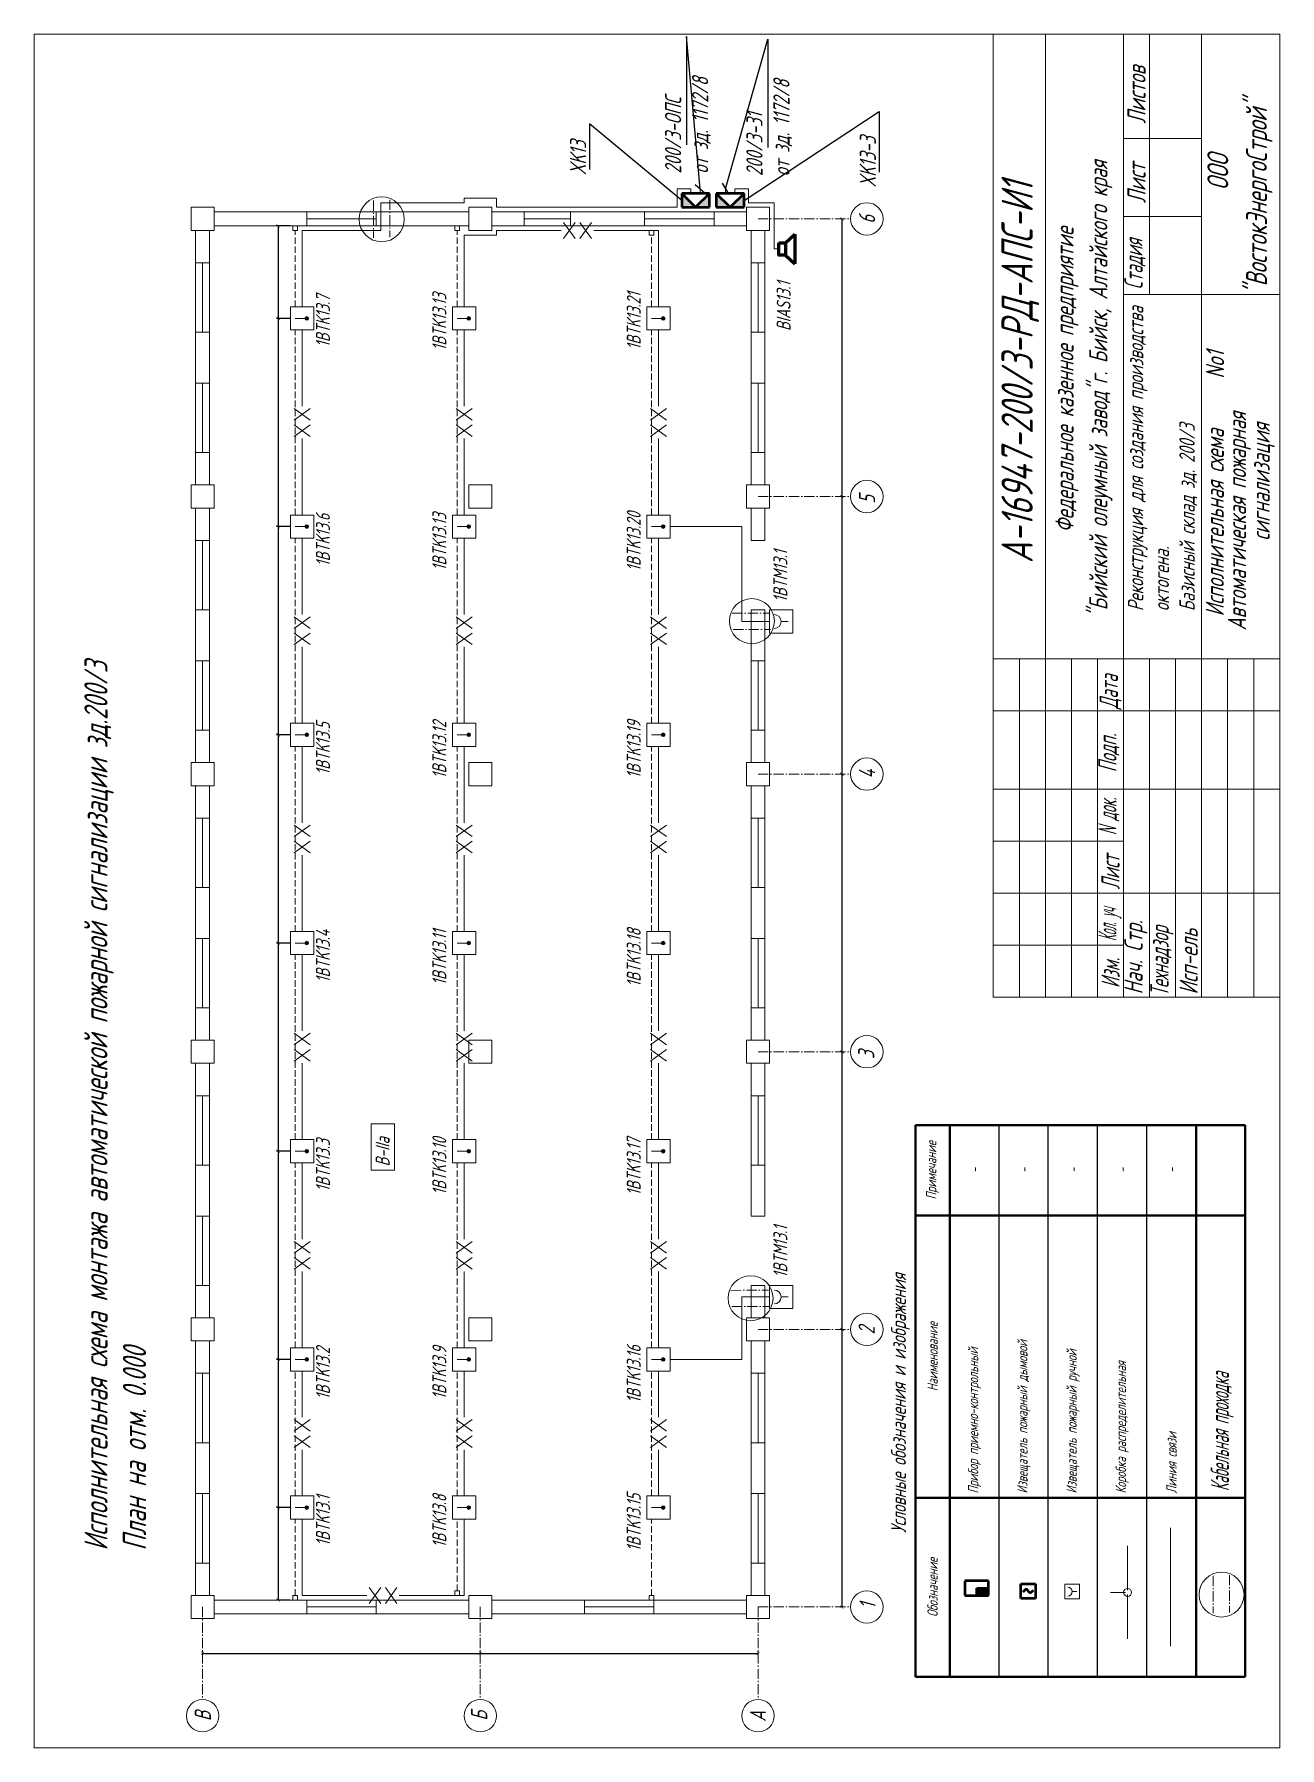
# Model space of a CAD drawing. Header units: millimetres. Extents: x 10081 to 14674, y 790 to 10644.
# Drawn here: x 10081 to 11050, y 8747 to 10080 of the extents above; entities that cross this region are included whole.
import ezdxf
from ezdxf import colors
from ezdxf.entities.mleader import LeaderData, LeaderLine
from ezdxf.math import Vec2, Vec3

# ---------------------------------------------------------------- set-up
doc = ezdxf.new("R2010")
doc.units = ezdxf.units.MM
for name, pattern in [('GOST2.303 6', [12, 8, -1.5, 1, -1.5]), ('gost5', [7, 5, -2, 0]), ('gost6', [12, 8, -1.5, 1, -1.5])]:
    doc.linetypes.add(name, pattern=pattern)
doc.layers.get('Defpoints').update_dxf_attribs({"color": 33})
for name, color, linetype, lineweight in [('датчик', 10, 'Continuous', 50), ('Датчики (Вновь)', 2, 'Continuous', 50), ('ИИ_ОФОРМЛЕНИЕ_025', 7, 'Continuous', 25), ('Линия выноска', 137, 'Continuous', 20), ('Линия связи (Вновь)', 3, 'Continuous', 60), ('Осевая', 4, 'gost6', 25), ('ППК и др. приБоры', 171, 'Continuous', 50), ('Размерная', 4, 'Continuous', 25), ('Рамка толстая', 7, 'Continuous', 60), ('Рамка тонкая', 5, 'Continuous', 25), ('Связь', 84, 'Continuous', 50), ('Строительный', 251, 'Continuous', 13), ('ТаБлица', 253, 'Continuous', 25), ('текст', 7, 'Continuous', 25), ('Щиты пульты (Вновь)', 5, 'Continuous', 50), ('Элемент эл. схем', 7, 'Continuous', 35)]:
    doc.layers.add(name, color=color, linetype=linetype, lineweight=lineweight)
doc.layers.add('Текст.', color=51, linetype='Continuous')
doc.styles.add('Simplex', font='simplex.shx', dxfattribs={"width": 0.7, "oblique": 15})
doc.styles.get("Standard").update_dxf_attribs({"font": 'arial.ttf'})
doc.dimstyles.new('ISO-25', dxfattribs={"dimtxt": 2.5, "dimasz": 2.5, "dimexe": 1.25, "dimexo": 0.625, "dimtad": 1, "dimtxsty": 'Standard', "dimcen": 2.5, "dimadec": 0, "dimazin": 0, "dimtfac": 1, "dimtmove": 0, "dimatfit": 3, "dimfxl": 1, "dimarcsym": 0})

msp = doc.modelspace()

# ---------------------------------------------------------------- texts
at = {"color": 18, "lineweight": 20, "true_color": 0x000000, "style": 'Simplex', "oblique": 15}
for s, height, width, p in [('Листов', 14.175, 0.7, (10945.43398, 10010.17351)), ('"ВостокЭнергоСтрой"', 16.2, 0.7, (11039.78934, 9876.88789)), ('ООО', 16.2, 0.7, (11009.70362, 9958.54163)), ('"Бийский олеумный завод"г. Бийск, Алтайского края', 14.175, 0.7, (10915.73398, 9625.66149)), ('Лист', 14.175, 0.7, (10945.43398, 9948.32577)), ('А-16947-200/3-РД-АПС-И1', 24.3, 0.7, (10857.63577, 9668.28644)), ('Федеральное казенное предприятие', 14.175, 0.7, (10889.40898, 9692.13255)), ('Стадия', 14.175, 0.6, (10943.07148, 9881.2338)), ('No1', 14.175, 0.7, (11006.57205, 9811.85665)), ('Автоматическая пожарная', 14.175, 0.7, (11023.58976, 9615.94011)), ('Исполнительная схема ', 14.175, 0.7, (11006.28578, 9626.85319)), ('сигнализация', 14.175, 0.7, (11041.99307, 9685.8439)), ('Дата', 14.175, 0.6, (10923.83398, 9554.80769)), ('Подп.', 14.175, 0.6, (10922.82148, 9505.60409)), ('док.', 14.175, 0.5, (10922.82148, 9467.87799)), ('N', 14.175, 0.5, (10922.82148, 9456.60393)), ('Лист', 14.175, 0.6, (10925.18398, 9414.40639)), ('Кол. уч', 14.175, 0.4, (10922.82148, 9374.08596)), ('Нач. Стр.', 14.175, 0.7, (10943.07148, 9332.69202)), ('Технадзор', 14.175, 0.6, (10963.32148, 9331.34202)), ('Исп-ель', 14.175, 0.7, (10985.93398, 9332.69202)), ('Изм.', 14.175, 0.6, (10925.18398, 9337.73159)), ('Кабельная проходка', 14.175, 0.5, (11010.21791, 8946.26516))]:
    msp.add_text(s, height=height, rotation=90, dxfattribs=dict(at, width=width)).set_placement(p)
at = {"layer": 'ИИ_ОФОРМЛЕНИЕ_025', "lineweight": 20, "insert": (10931.64458, 9630.97379), "char_height": 12, "attachment_point": 1, "rotation": 90}
msp.add_mtext_dynamic_manual_height_columns('{\\Fsimplex|c204;\\Q15;\\W0.7;\\C256;\\c0;Реконструкция для создания производства октогена. \\PБазисный склад зд. 200/3}', width=276.2589272, gutter_width=12.5, heights=[0], dxfattribs=at)
at = {"layer": 'ТаБлица', "color": 2, "lineweight": 20, "insert": (10754.83449, 9014.67983), "char_height": 11.5, "width": 425.2362496, "attachment_point": 5, "rotation": 90, "style": 'Simplex'}
msp.add_mtext('{\\C256;\\c0;Условные обозначения и изображения}', dxfattribs=at)
at = {"layer": 'текст', "lineweight": 20, "style": 'Simplex', "oblique": 15, "width": 0.7}
msp.add_text('BIAS13.1', height=10.8, rotation=90, dxfattribs=at).set_placement((10669.33722, 9848.94518))
at = {"layer": 'текст', "lineweight": 20, "attachment_point": 1, "rotation": 90, "style": 'Simplex'}
for s, width, insert, char_height in [('\\pi-0.46787;6', 6.0958109, (10722.48377, 9932.8688), 12.6), ('\\pi-22.527;1BTK13.7', 5, (10300.19929, 9858.84245), 10.8), ('\\pi-25.227;1BTK13.13', 5, (10390.73119, 9858.84245), 10.8), ('\\pi-24.507;1BTK13.21', 5, (10541.93119, 9858.84245), 10.8), ('\\pi-0.83864;5', 6.0958109, (10722.48377, 9715.3384), 12.6), ('\\pi-21.96;1BTK13.6', 5, (10300.19934, 9687.74996), 10.8), ('\\pi-25.227;1BTK13.13', 5, (10390.73125, 9687.74996), 10.8), ('\\pi-25.671;1BTK13.20', 5, (10541.93125, 9687.74996), 10.8), ('1BTM13.1', 5, (10655.92318, 9637.97157), 10.8), ('\\pi-22.167;1BTK13.5', 5, (10300.19929, 9525.75001), 10.8), ('\\pi-24.951;1BTK13.12', 5, (10390.73119, 9525.75001), 10.8), ('\\pi-24.84;1BTK13.19', 5, (10541.93119, 9525.75001), 10.8), ('\\pi-0.17748;4', 6.0958109, (10722.48377, 9500.93264), 12.6), ('\\pi-25.02;1BTK13.18', 5, (10541.93125, 9363.74996), 10.8), ('\\pi-21.807;1BTK13.4', 5, (10300.19934, 9363.74996), 10.8), ('\\pi-23.787;1BTK13.11', 5, (10390.73125, 9363.74996), 10.8), ('\\pi-1.0486;3', 6.0958109, (10721.81579, 9283.59534), 12.6), ('\\pi-22.347;1BTK13.3', 5, (10300.19929, 9201.75001), 10.8), ('\\pi-9.4646;B-IIa', 10, (10346.57154, 9208.41475), 10.8), ('\\pi-24.951;1BTK13.10', 5, (10390.73119, 9201.75001), 10.8), ('\\pi-25.407;1BTK13.17', 5, (10541.93119, 9201.75001), 10.8), ('1BTM13.1', 5, (10655.92318, 9112.37157), 10.8), ('\\pi-1.0486;2', 6.0958109, (10722.11551, 9069.24156), 12.6), ('\\pi-22.071;1BTK13.2', 5, (10300.19934, 9039.74996), 10.8), ('\\pi-21.96;1BTK13.9', 5, (10390.73125, 9039.74996), 10.8), ('\\pi-24.84;1BTK13.16', 5, (10541.93125, 9039.74996), 10.8), ('\\pi-25.047;1BTK13.15', 5, (10541.93119, 8924.54992), 10.8), ('\\pi-20.907;1BTK13.1', 5, (10300.19929, 8924.54992), 10.8), ('\\pi-22.14;1BTK13.8', 5, (10390.73119, 8924.54992), 10.8), ('\\pi1.3598;1', 6.0958109, (10722.85356, 8853.27535), 12.6), ('\\pi-1.2586;В', 6.0958109, (10205.85997, 8768.64848), 12.6), ('\\pi-0.95017;Б', 6.0958109, (10420.81939, 8768.64848), 12.6), ('А', 6.0958109, (10637.55533, 8766.8701), 12.6)]:
    msp.add_mtext_dynamic_manual_height_columns(s, width=width, gutter_width=12.5, heights=[0], dxfattribs=dict(at, insert=insert, char_height=char_height))
at = {"layer": 'текст', "lineweight": 20, "ltscale": 100, "insert": (10120.05407, 8900.0381), "char_height": 18, "width": 885.888, "attachment_point": 1, "rotation": 90, "style": 'Simplex'}
msp.add_mtext('{\\C256;\\c0;Исполнительная схема монтажа автоматической пожарной сигнализации зд.200/3\\PПлан на отм. 0.000}', dxfattribs=at)

# ---------------------------------------------------------------- blocks, each defined once
blk = doc.blocks.new('_ArchTick')
at = {"color": 0, "linetype": 'ByBlock', "const_width": 0.15}
blk.add_lwpolyline([(-0.5, -0.5), (0.5, 0.5)], dxfattribs=at)
blk = doc.blocks.new('*D126')
at = {"layer": 'Defpoints', "color": 0, "lineweight": 40, "transparency": 16777216}
for p in [(10709.3, 9072.1), (10709.3, 9072.1), (10709.3, 8856.1)]:
    blk.add_point(p, dxfattribs=at)
at = {"layer": 'Размерная', "color": 0, "lineweight": -2, "transparency": 16777216}
for p, q in [((10708.7, 9072.1), (10708.1, 9072.1)), ((10709.3, 8856.1), (10709.3, 9072.1)), ((10708.7, 8856.1), (10708.1, 8856.1))]:
    blk.add_line(p, q, dxfattribs=at)
at = {"layer": 'Размерная', "color": 0, "lineweight": -2, "transparency": 16777216, "xscale": 2.5, "yscale": 2.5, "zscale": 2.5}
for p, rotation in [((10709.3, 9072.1), 90), ((10709.3, 8856.1), 270)]:
    blk.add_blockref('_ArchTick', p, dxfattribs=dict(at, rotation=rotation))
blk = doc.blocks.new('*D127')
at = {"layer": 'Defpoints', "color": 0, "lineweight": 40, "transparency": 16777216}
for p in [(10709.3, 9288.1), (10709.3, 9288.1), (10709.3, 9072.1)]:
    blk.add_point(p, dxfattribs=at)
at = {"layer": 'Размерная', "color": 0, "lineweight": -2, "transparency": 16777216}
for p, q in [((10709.3, 9072.1), (10709.3, 9288.1)), ((10710, 9288.1), (10710.6, 9288.1)), ((10710, 9072.1), (10710.6, 9072.1))]:
    blk.add_line(p, q, dxfattribs=at)
at = {"layer": 'Размерная', "color": 0, "lineweight": -2, "transparency": 16777216, "xscale": 2.5, "yscale": 2.5, "zscale": 2.5}
for p, rotation in [((10709.3, 9288.1), 90), ((10709.3, 9072.1), 270)]:
    blk.add_blockref('_ArchTick', p, dxfattribs=dict(at, rotation=rotation))
blk = doc.blocks.new('*D128')
at = {"layer": 'Defpoints', "color": 0, "lineweight": 40, "transparency": 16777216}
for p in [(10709.3, 9504.1), (10709.3, 9504.1), (10709.3, 9288.1)]:
    blk.add_point(p, dxfattribs=at)
at = {"layer": 'Размерная', "color": 0, "lineweight": -2, "transparency": 16777216}
for p, q in [((10708.7, 9504.1), (10708.1, 9504.1)), ((10709.3, 9288.1), (10709.3, 9504.1)), ((10708.7, 9288.1), (10708.1, 9288.1))]:
    blk.add_line(p, q, dxfattribs=at)
at = {"layer": 'Размерная', "color": 0, "lineweight": -2, "transparency": 16777216, "xscale": 2.5, "yscale": 2.5, "zscale": 2.5}
for p, rotation in [((10709.3, 9504.1), 90), ((10709.3, 9288.1), 270)]:
    blk.add_blockref('_ArchTick', p, dxfattribs=dict(at, rotation=rotation))
blk = doc.blocks.new('*D129')
at = {"layer": 'Defpoints', "color": 0, "lineweight": 40, "transparency": 16777216}
for p in [(10709.3, 9720.1), (10709.3, 9720.1), (10709.3, 9504.1)]:
    blk.add_point(p, dxfattribs=at)
at = {"layer": 'Размерная', "color": 0, "lineweight": -2, "transparency": 16777216}
for p, q in [((10708.7, 9720.1), (10708.1, 9720.1)), ((10709.3, 9504.1), (10709.3, 9720.1)), ((10708.7, 9504.1), (10708.1, 9504.1))]:
    blk.add_line(p, q, dxfattribs=at)
at = {"layer": 'Размерная', "color": 0, "lineweight": -2, "transparency": 16777216, "xscale": 2.5, "yscale": 2.5, "zscale": 2.5}
for p, rotation in [((10709.3, 9720.1), 90), ((10709.3, 9504.1), 270)]:
    blk.add_blockref('_ArchTick', p, dxfattribs=dict(at, rotation=rotation))
blk = doc.blocks.new('*D130')
at = {"layer": 'Defpoints', "color": 0, "lineweight": 40, "transparency": 16777216}
for p in [(10709.3, 9936.1), (10709.3, 9936.1), (10709.3, 9720.1)]:
    blk.add_point(p, dxfattribs=at)
at = {"layer": 'Размерная', "color": 0, "lineweight": -2, "transparency": 16777216}
for p, q in [((10708.7, 9936.1), (10708.1, 9936.1)), ((10709.3, 9720.1), (10709.3, 9936.1)), ((10708.7, 9720.1), (10708.1, 9720.1))]:
    blk.add_line(p, q, dxfattribs=at)
at = {"layer": 'Размерная', "color": 0, "lineweight": -2, "transparency": 16777216, "xscale": 2.5, "yscale": 2.5, "zscale": 2.5}
for p, rotation in [((10709.3, 9936.1), 90), ((10709.3, 9720.1), 270)]:
    blk.add_blockref('_ArchTick', p, dxfattribs=dict(at, rotation=rotation))
blk = doc.blocks.new('*D141')
at = {"layer": 'Defpoints', "color": 0, "lineweight": 40, "transparency": 16777216}
for p in [(10428, 8820.1), (10644, 8820.1), (10644, 8820.1)]:
    blk.add_point(p, dxfattribs=at)
at = {"layer": 'Размерная', "color": 0, "lineweight": -2, "transparency": 16777216}
for p, q in [((10428, 8820.8), (10428, 8821.4)), ((10428, 8820.1), (10644, 8820.1)), ((10644, 8820.8), (10644, 8821.4))]:
    blk.add_line(p, q, dxfattribs=at)
at = {"layer": 'Размерная', "color": 0, "lineweight": -2, "transparency": 16777216, "xscale": 2.5, "yscale": 2.5, "zscale": 2.5, "rotation": 180}
blk.add_blockref('_ArchTick', (10428, 8820.1), dxfattribs=at)
at = {"layer": 'Размерная', "color": 0, "lineweight": -2, "transparency": 16777216, "xscale": 2.5, "yscale": 2.5, "zscale": 2.5}
blk.add_blockref('_ArchTick', (10644, 8820.1), dxfattribs=at)
blk = doc.blocks.new('*D131')
at = {"layer": 'Defpoints', "color": 0, "lineweight": 40, "transparency": 16777216}
for p in [(10212, 8820.1), (10428, 8820.1), (10428, 8820.1)]:
    blk.add_point(p, dxfattribs=at)
at = {"layer": 'Размерная', "color": 0, "lineweight": -2, "transparency": 16777216}
for p, q in [((10212, 8820.8), (10212, 8821.4)), ((10212, 8820.1), (10428, 8820.1)), ((10428, 8820.8), (10428, 8821.4))]:
    blk.add_line(p, q, dxfattribs=at)
at = {"layer": 'Размерная', "color": 0, "lineweight": -2, "transparency": 16777216, "xscale": 2.5, "yscale": 2.5, "zscale": 2.5, "rotation": 180}
blk.add_blockref('_ArchTick', (10212, 8820.1), dxfattribs=at)
at = {"layer": 'Размерная', "color": 0, "lineweight": -2, "transparency": 16777216, "xscale": 2.5, "yscale": 2.5, "zscale": 2.5}
blk.add_blockref('_ArchTick', (10428, 8820.1), dxfattribs=at)
blk = doc.blocks.new('*D132')
at = {"layer": 'Defpoints', "color": 0, "lineweight": 40, "transparency": 16777216}
for p in [(10280.4, 8933.5), (10270.8, 8861.5), (10280.4, 8861.5)]:
    blk.add_point(p, dxfattribs=at)
at = {"layer": 'Размерная', "color": 0, "lineweight": -2, "transparency": 16777216}
for p, q in [((10279.8, 8933.5), (10269.5, 8933.5)), ((10270.8, 8933.5), (10270.8, 8861.5)), ((10279.8, 8861.5), (10269.5, 8861.5))]:
    blk.add_line(p, q, dxfattribs=at)
at = {"layer": 'Размерная', "color": 0, "lineweight": -2, "transparency": 16777216, "xscale": 2.5, "yscale": 2.5, "zscale": 2.5}
for p, rotation in [((10270.8, 8933.5), 90), ((10270.8, 8861.5), 270)]:
    blk.add_blockref('_ArchTick', p, dxfattribs=dict(at, rotation=rotation))
blk = doc.blocks.new('*D133')
at = {"layer": 'Defpoints', "color": 0, "lineweight": 40, "transparency": 16777216}
for p in [(10280.4, 9048.7), (10270.8, 8933.5), (10280.4, 8933.5)]:
    blk.add_point(p, dxfattribs=at)
at = {"layer": 'Размерная', "color": 0, "lineweight": -2, "transparency": 16777216}
for p, q in [((10279.8, 9048.7), (10269.5, 9048.7)), ((10270.8, 9048.7), (10270.8, 8933.5)), ((10279.8, 8933.5), (10269.5, 8933.5))]:
    blk.add_line(p, q, dxfattribs=at)
at = {"layer": 'Размерная', "color": 0, "lineweight": -2, "transparency": 16777216, "xscale": 2.5, "yscale": 2.5, "zscale": 2.5}
for p, rotation in [((10270.8, 9048.7), 90), ((10270.8, 8933.5), 270)]:
    blk.add_blockref('_ArchTick', p, dxfattribs=dict(at, rotation=rotation))
blk = doc.blocks.new('*D134')
at = {"layer": 'Defpoints', "color": 0, "lineweight": 40, "transparency": 16777216}
for p in [(10280.4, 9210.7), (10270.8, 9048.7), (10280.4, 9048.7)]:
    blk.add_point(p, dxfattribs=at)
at = {"layer": 'Размерная', "color": 0, "lineweight": -2, "transparency": 16777216}
for p, q in [((10279.8, 9210.7), (10269.5, 9210.7)), ((10270.8, 9210.7), (10270.8, 9048.7)), ((10279.8, 9048.7), (10269.5, 9048.7))]:
    blk.add_line(p, q, dxfattribs=at)
at = {"layer": 'Размерная', "color": 0, "lineweight": -2, "transparency": 16777216, "xscale": 2.5, "yscale": 2.5, "zscale": 2.5}
for p, rotation in [((10270.8, 9210.7), 90), ((10270.8, 9048.7), 270)]:
    blk.add_blockref('_ArchTick', p, dxfattribs=dict(at, rotation=rotation))
blk = doc.blocks.new('*D135')
at = {"layer": 'Defpoints', "color": 0, "lineweight": 40, "transparency": 16777216}
for p in [(10280.4, 9372.7), (10270.8, 9210.7), (10280.4, 9210.7)]:
    blk.add_point(p, dxfattribs=at)
at = {"layer": 'Размерная', "color": 0, "lineweight": -2, "transparency": 16777216}
for p, q in [((10279.8, 9372.7), (10269.5, 9372.7)), ((10270.8, 9372.7), (10270.8, 9210.7)), ((10279.8, 9210.7), (10269.5, 9210.7))]:
    blk.add_line(p, q, dxfattribs=at)
at = {"layer": 'Размерная', "color": 0, "lineweight": -2, "transparency": 16777216, "xscale": 2.5, "yscale": 2.5, "zscale": 2.5}
for p, rotation in [((10270.8, 9372.7), 90), ((10270.8, 9210.7), 270)]:
    blk.add_blockref('_ArchTick', p, dxfattribs=dict(at, rotation=rotation))
blk = doc.blocks.new('*D136')
at = {"layer": 'Defpoints', "color": 0, "lineweight": 40, "transparency": 16777216}
for p in [(10280.4, 9534.7), (10270.8, 9372.7), (10280.4, 9372.7)]:
    blk.add_point(p, dxfattribs=at)
at = {"layer": 'Размерная', "color": 0, "lineweight": -2, "transparency": 16777216}
for p, q in [((10279.8, 9534.7), (10269.5, 9534.7)), ((10270.8, 9534.7), (10270.8, 9372.7)), ((10279.8, 9372.7), (10269.5, 9372.7))]:
    blk.add_line(p, q, dxfattribs=at)
at = {"layer": 'Размерная', "color": 0, "lineweight": -2, "transparency": 16777216, "xscale": 2.5, "yscale": 2.5, "zscale": 2.5}
for p, rotation in [((10270.8, 9534.7), 90), ((10270.8, 9372.7), 270)]:
    blk.add_blockref('_ArchTick', p, dxfattribs=dict(at, rotation=rotation))
blk = doc.blocks.new('*D137')
at = {"layer": 'Defpoints', "color": 0, "lineweight": 40, "transparency": 16777216}
for p in [(10280.4, 9696.7), (10270.8, 9534.7), (10280.4, 9534.7)]:
    blk.add_point(p, dxfattribs=at)
at = {"layer": 'Размерная', "color": 0, "lineweight": -2, "transparency": 16777216}
for p, q in [((10279.8, 9696.7), (10269.5, 9696.7)), ((10270.8, 9696.7), (10270.8, 9534.7)), ((10279.8, 9534.7), (10269.5, 9534.7))]:
    blk.add_line(p, q, dxfattribs=at)
at = {"layer": 'Размерная', "color": 0, "lineweight": -2, "transparency": 16777216, "xscale": 2.5, "yscale": 2.5, "zscale": 2.5}
for p, rotation in [((10270.8, 9696.7), 90), ((10270.8, 9534.7), 270)]:
    blk.add_blockref('_ArchTick', p, dxfattribs=dict(at, rotation=rotation))
blk = doc.blocks.new('*D138')
at = {"layer": 'Defpoints', "color": 0, "lineweight": 40, "transparency": 16777216}
for p in [(10280.4, 9858.7), (10270.8, 9696.7), (10280.4, 9696.7)]:
    blk.add_point(p, dxfattribs=at)
at = {"layer": 'Размерная', "color": 0, "lineweight": -2, "transparency": 16777216}
for p, q in [((10279.8, 9858.7), (10269.5, 9858.7)), ((10270.8, 9858.7), (10270.8, 9696.7)), ((10279.8, 9696.7), (10269.5, 9696.7))]:
    blk.add_line(p, q, dxfattribs=at)
at = {"layer": 'Размерная', "color": 0, "lineweight": -2, "transparency": 16777216, "xscale": 2.5, "yscale": 2.5, "zscale": 2.5}
for p, rotation in [((10270.8, 9858.7), 90), ((10270.8, 9696.7), 270)]:
    blk.add_blockref('_ArchTick', p, dxfattribs=dict(at, rotation=rotation))
blk = doc.blocks.new('*D139')
at = {"layer": 'Defpoints', "color": 0, "lineweight": 40, "transparency": 16777216}
for p in [(10280.4, 9930.7), (10270.8, 9858.7), (10280.4, 9858.7)]:
    blk.add_point(p, dxfattribs=at)
at = {"layer": 'Размерная', "color": 0, "lineweight": -2, "transparency": 16777216}
for p, q in [((10279.8, 9930.7), (10269.5, 9930.7)), ((10270.8, 9930.7), (10270.8, 9858.7)), ((10279.8, 9858.7), (10269.5, 9858.7))]:
    blk.add_line(p, q, dxfattribs=at)
at = {"layer": 'Размерная', "color": 0, "lineweight": -2, "transparency": 16777216, "xscale": 2.5, "yscale": 2.5, "zscale": 2.5}
for p, rotation in [((10270.8, 9930.7), 90), ((10270.8, 9858.7), 270)]:
    blk.add_blockref('_ArchTick', p, dxfattribs=dict(at, rotation=rotation))
blk = doc.blocks.new('A$C14355321')
at = {"layer": 'Линия связи (Вновь)', "color": 5}
for p, q in [((1.89, 2.06), (0, 0)), ((6.43, 0), (0, 0)), ((4.54, 2.06), (6.43, 0))]:
    blk.add_line(p, q, dxfattribs=at)
blk.add_lwpolyline([(4.54, 3.5), (4.54, 2.06), (1.89, 2.06), (1.89, 3.5)], close=True, dxfattribs=at)
blk = doc.blocks.new('A$C4BB167BF')
at = {"layer": 'Щиты пульты (Вновь)', "true_color": 0xc7c8ca}
h = blk.add_hatch(color=9, dxfattribs=at)
h.paths.add_polyline_path([(0, 3), (0, 0), (3, 3)])
h.paths.add_polyline_path([(6, 3), (3, 3), (6, 0)])
at = {"layer": 'Щиты пульты (Вновь)', "color": 252, "true_color": 0x939598}
for p, q in [((0, 3), (0, 0)), ((6, 3), (0, 3)), ((0, 0), (3, 3)), ((3, 3), (6, 0)), ((6, 0), (6, 3)), ((0, 0), (6, 0))]:
    blk.add_line(p, q, dxfattribs=at)
blk = doc.blocks.new('_Oblique')
at = {"color": 0, "linetype": 'ByBlock', "lineweight": -2}
blk.add_line((-0.5, -0.5), (0.5, 0.5), dxfattribs=at)
blk = doc.blocks.new('_None')
blk = doc.blocks.new('*T140')
at = {"layer": 'ТаБлица', "color": 0, "linetype": 'ByBlock', "lineweight": 40, "transparency": 16777216}
for p, q in [((0, 0), (0, 429.2)), ((0, 429.2), (256.6, 429.2)), ((26.8, 0), (26.8, 429.2)), ((218.3, 0), (218.3, 429.2)), ((256.6, 0), (256.6, 429.2)), ((0, 359), (256.6, 359)), ((0, 139.2), (256.6, 139.2)), ((0, 0), (256.6, 0))]:
    blk.add_line(p, q, dxfattribs=at)
at = {"layer": 'ТаБлица', "color": 5, "linetype": 'ByBlock', "lineweight": 25, "transparency": 16777216}
for p, q in [((65.1, 0), (65.1, 429.2)), ((103.4, 0), (103.4, 429.2)), ((141.7, 0), (141.7, 429.2)), ((180, 0), (180, 429.2))]:
    blk.add_line(p, q, dxfattribs=at)
at = {"layer": 'ТаБлица', "color": 2, "lineweight": 20, "transparency": 16777216, "char_height": 8.05, "rotation": 90, "style": 'Simplex'}
for s, insert, width, attachment_point in [('{\\C256;\\c0;Примечание}', (13.4, 394.1), 70.244, 5), ('-', (46, 394.1), 63.344, 5), ('-', (84.3, 394.1), 63.344, 5), ('-', (122.6, 394.1), 63.344, 5), ('-', (160.9, 394.1), 63.344, 5), ('-', (199.2, 394.1), 63.344, 5), ('{\\C256;\\c0;Наименование}', (13.4, 249.1), 219.744, 5), ('{\\C256;\\c0;Прибор приемно-контрольный}', (46, 142.7), 212.844, 4), ('{\\C256;\\c0;Извещатель пожарный дымовой}', (84.3, 142.7), 212.844, 4), ('{\\C256;\\c0;Извещатель пожарный ручной}', (122.6, 142.7), 212.844, 4), ('{\\C256;\\c0;Коробка распределительная}', (160.9, 142.7), 212.844, 4), ('{\\C256;\\c0;Линия связи}', (199.2, 142.7), 212.844, 4), ('{\\C256;\\c0;Обозначение}', (13.4, 69.6), 139.244, 5)]:
    blk.add_mtext(s, dxfattribs=dict(at, insert=insert, width=width, attachment_point=attachment_point))
blk = doc.blocks.new('A$C3B4B2642')
at = {"layer": 'ППК и др. приБоры'}
blk.add_hatch(color=256, dxfattribs=at).paths.add_polyline_path([(4, 2.5), (4, 0), (8, 0), (8, 2.5)])
for p, q in [((0, 5), (0, 0)), ((8, 5), (0, 5)), ((4, 0), (4, 2.5)), ((4, 2.5), (8, 2.5)), ((8, 0), (8, 5)), ((0, 0), (8, 0))]:
    blk.add_line(p, q, dxfattribs=at)
blk = doc.blocks.new('A$C22FD429A')
at = {"layer": 'Датчики (Вновь)', "color": 18, "true_color": 0x000000}
for p, q in [((0, 5), (5, 5)), ((0, 0), (0, 5)), ((5, 0), (0, 0)), ((1.79, 1.79), (3.21, 3.21)), ((1.79, 1.79), (2.85, 0.73)), ((3.21, 3.21), (2.15, 4.27)), ((5, 5), (5, 0))]:
    blk.add_line(p, q, dxfattribs=at)

# ---------------------------------------------------------------- dimensions: what is measured, and where the dimension line sits
at = {"layer": 'Размерная', "lineweight": 20}
for base, p1, p2, angle, text, picture, middle in [((10270.75264, 9858.74992), (10280.39565, 9930.74992), (10280.39565, 9858.74992), 90, ' ', '*D139', (10270.75264, 9894.74992)), ((10709.32892, 9936.14992), (10709.32892, 9720.14992), (10709.32892, 9936.14992), 90, ' ', '*D130', (10709.32892, 9828.14992)), ((10270.75264, 9696.74992), (10280.39565, 9858.74992), (10280.39565, 9696.74992), 90, ' ', '*D138', (10270.75264, 9777.74992)), ((10709.32892, 9720.14992), (10709.32892, 9504.14992), (10709.32892, 9720.14992), 90, '  ', '*D129', (10707.45392, 9612.14992)), ((10270.75264, 9534.74992), (10280.39565, 9696.74992), (10280.39565, 9534.74992), 90, ' ', '*D137', (10270.75264, 9615.74992)), ((10270.75264, 9372.74992), (10280.39565, 9534.74992), (10280.39565, 9372.74992), 90, ' ', '*D136', (10270.75264, 9453.74992)), ((10709.32892, 9504.14992), (10709.32892, 9288.14992), (10709.32892, 9504.14992), 90, ' ', '*D128', (10709.32892, 9396.14992)), ((10270.75264, 9210.74992), (10280.39565, 9372.74992), (10280.39565, 9210.74992), 90, ' ', '*D135', (10270.75264, 9291.74992)), ((10270.75264, 9048.74992), (10280.39565, 9210.74992), (10280.39565, 9048.74992), 90, ' ', '*D134', (10270.75264, 9129.74992)), ((10709.32892, 9072.14992), (10709.32892, 8856.14992), (10709.32892, 9072.14992), 90, ' ', '*D126', (10709.32892, 8964.14992)), ((10270.75264, 8933.54992), (10280.39565, 9048.74992), (10280.39565, 8933.54992), 90, ' ', '*D133', (10270.75264, 8991.14992)), ((10270.75264, 8861.54992), (10280.39565, 8933.54992), (10280.39565, 8861.54992), 90, ' ', '*D132', (10270.75264, 8897.54992)), ((10427.99565, 8820.14992), (10211.99565, 8820.14992), (10427.99565, 8820.14992), 180, ' ', '*D131', (10319.99565, 8820.14992)), ((10643.99565, 8820.14992), (10427.99565, 8820.14992), (10643.99565, 8820.14992), 180, ' ', '*D141', (10535.99565, 8820.14992))]:
    dim = msp.add_linear_dim(base=base, p1=p1, p2=p2, angle=angle, text=text, dimstyle='ISO-25', override={"dimlfac": 100, "dimtxsty": 'Simplex', "dimblk1": 'ArchTick', "dimblk2": 'ArchTick', "dimsah": 1}, dxfattribs=at)
    dim.commit()
    dim.dimension.update_dxf_attribs({"geometry": picture, "text_midpoint": middle})
dim = msp.add_linear_dim(base=(10709.32892, 9288.14992), p1=(10709.32892, 9072.14992), p2=(10709.32892, 9288.14992), angle=90, text=' ', dimstyle='ISO-25', override={"dimlfac": 100, "dimtxsty": 'Simplex', "dimblk1": 'ArchTick', "dimblk2": 'ArchTick', "dimsah": 1}, dxfattribs=at)
dim.commit()
dim.dimension.update_dxf_attribs({"geometry": '*D127', "text_midpoint": (10709.32892, 9154.88189), "dimtype": 160})

# ---------------------------------------------------------------- hatches: boundary and pattern name
at = {"layer": 'датчик', "lineweight": 20}
for points in [[(10292.99565, 9860.18992, 1), (10292.99565, 9857.30992, 1)], [(10418.99565, 9860.18992, 1), (10418.99565, 9857.30992, 1)], [(10570.19565, 9860.18992, 1), (10570.19565, 9857.30992, 1)], [(10292.99565, 9698.18992, 1), (10292.99565, 9695.30992, 1)], [(10418.99565, 9698.18992, 1), (10418.99565, 9695.30992, 1)], [(10570.19565, 9698.18992, 1), (10570.19565, 9695.30992, 1)], [(10292.99565, 9536.18992, 1), (10292.99565, 9533.30992, 1)], [(10418.99565, 9536.18992, 1), (10418.99565, 9533.30992, 1)], [(10570.19565, 9536.18992, 1), (10570.19565, 9533.30992, 1)], [(10292.99565, 9374.18992, 1), (10292.99565, 9371.30992, 1)], [(10418.99565, 9374.18992, 1), (10418.99565, 9371.30992, 1)], [(10570.19565, 9374.18992, 1), (10570.19565, 9371.30992, 1)], [(10292.99565, 9212.18992, 1), (10292.99565, 9209.30992, 1)], [(10418.99565, 9212.18992, 1), (10418.99565, 9209.30992, 1)], [(10570.19565, 9212.18992, 1), (10570.19565, 9209.30992, 1)], [(10292.99565, 9050.18992, 1), (10292.99565, 9047.30992, 1)], [(10418.99565, 9050.18992, 1), (10418.99565, 9047.30992, 1)], [(10570.19565, 9050.18992, 1), (10570.19565, 9047.30992, 1)], [(10292.99565, 8934.98992, 1), (10292.99565, 8932.10992, 1)], [(10418.99565, 8934.98992, 1), (10418.99565, 8932.10992, 1)], [(10570.19565, 8934.98992, 1), (10570.19565, 8932.10992, 1)]]:
    msp.add_hatch(color=256, dxfattribs=at).paths.add_polyline_path(points)

# ---------------------------------------------------------------- linework, layer by layer
at = {"color": 18, "lineweight": 20, "true_color": 0x000000}
for p, q in [((10826.97148, 9330.53202), (10826.97148, 10079.78202)), ((10864.09648, 10079.78202), (11049.72148, 10079.78202)), ((10867.47148, 9593.78202), (10867.47148, 10079.78202)), ((10928.22148, 9330.53202), (10928.22148, 10079.78202)), ((10948.47148, 9877.28202), (10948.47148, 10079.78202)), ((10988.97148, 9593.78202), (10988.97148, 10079.78202)), ((11049.72148, 9455.40702), (11049.72148, 10079.78202)), ((10928.22148, 9998.78202), (10988.97148, 9998.78202)), ((10928.22148, 9938.03202), (10988.97148, 9938.03202)), ((10928.22148, 9877.28202), (11049.72148, 9877.28202)), ((10826.97148, 9593.78202), (11049.72148, 9593.78202)), ((10847.22148, 9330.53202), (10847.22148, 9593.78202)), ((10867.47148, 9330.53202), (10867.47148, 9593.78202)), ((10887.72148, 9330.53202), (10887.72148, 9593.78202)), ((10907.97148, 9330.53202), (10907.97148, 9593.78202)), ((10948.47148, 9330.53202), (10948.47148, 9593.78202)), ((10968.72148, 9330.53202), (10968.72148, 9593.78202)), ((10988.97148, 9330.53202), (10988.97148, 9593.78202)), ((11009.22148, 9330.53202), (11009.22148, 9593.78202)), ((11029.47148, 9330.53202), (11029.47148, 9593.78202)), ((10826.97148, 9553.28202), (11049.72148, 9553.28202)), ((10826.97148, 9492.53202), (11049.72148, 9492.53202)), ((10826.97148, 9452.03202), (10928.22148, 9452.03202)), ((10826.97148, 9411.53202), (11049.72148, 9411.53202)), ((10826.97148, 9371.03202), (10928.22148, 9371.03202)), ((10826.97148, 9330.53202), (11049.72148, 9330.53202))]:
    msp.add_line(p, q, dxfattribs=at)
at = {"layer": 'датчик', "lineweight": 20}
for p, q in [((10280.39565, 9849.74992), (10280.39565, 9867.74992)), ((10280.39565, 9867.74992), (10298.39565, 9867.74992)), ((10298.39565, 9867.74992), (10298.39565, 9849.74992)), ((10406.39565, 9849.74992), (10406.39565, 9867.74992)), ((10406.39565, 9867.74992), (10424.39565, 9867.74992)), ((10424.39565, 9867.74992), (10424.39565, 9849.74992)), ((10557.59565, 9849.74992), (10557.59565, 9867.74992)), ((10557.59565, 9867.74992), (10575.59565, 9867.74992)), ((10575.59565, 9867.74992), (10575.59565, 9849.74992)), ((10283.99565, 9858.74992), (10292.09565, 9858.74992)), ((10409.99565, 9858.74992), (10418.09565, 9858.74992)), ((10561.19565, 9858.74992), (10569.29565, 9858.74992)), ((10298.39565, 9849.74992), (10280.39565, 9849.74992)), ((10424.39565, 9849.74992), (10406.39565, 9849.74992)), ((10575.59565, 9849.74992), (10557.59565, 9849.74992)), ((10280.39565, 9687.74992), (10280.39565, 9705.74992)), ((10280.39565, 9705.74992), (10298.39565, 9705.74992)), ((10298.39565, 9705.74992), (10298.39565, 9687.74992)), ((10406.39565, 9687.74992), (10406.39565, 9705.74992)), ((10406.39565, 9705.74992), (10424.39565, 9705.74992)), ((10424.39565, 9705.74992), (10424.39565, 9687.74992)), ((10557.59565, 9687.74992), (10557.59565, 9705.74992)), ((10557.59565, 9705.74992), (10575.59565, 9705.74992)), ((10575.59565, 9705.74992), (10575.59565, 9687.74992)), ((10283.99565, 9696.74992), (10292.09565, 9696.74992)), ((10409.99565, 9696.74992), (10418.09565, 9696.74992)), ((10561.19565, 9696.74992), (10569.29565, 9696.74992)), ((10298.39565, 9687.74992), (10280.39565, 9687.74992)), ((10424.39565, 9687.74992), (10406.39565, 9687.74992)), ((10575.59565, 9687.74992), (10557.59565, 9687.74992)), ((10280.39565, 9525.74992), (10280.39565, 9543.74992)), ((10280.39565, 9543.74992), (10298.39565, 9543.74992)), ((10283.99565, 9534.74992), (10292.09565, 9534.74992)), ((10298.39565, 9543.74992), (10298.39565, 9525.74992)), ((10406.39565, 9525.74992), (10406.39565, 9543.74992)), ((10406.39565, 9543.74992), (10424.39565, 9543.74992)), ((10409.99565, 9534.74992), (10418.09565, 9534.74992)), ((10424.39565, 9543.74992), (10424.39565, 9525.74992)), ((10557.59565, 9525.74992), (10557.59565, 9543.74992)), ((10557.59565, 9543.74992), (10575.59565, 9543.74992)), ((10561.19565, 9534.74992), (10569.29565, 9534.74992)), ((10575.59565, 9543.74992), (10575.59565, 9525.74992)), ((10298.39565, 9525.74992), (10280.39565, 9525.74992)), ((10424.39565, 9525.74992), (10406.39565, 9525.74992)), ((10575.59565, 9525.74992), (10557.59565, 9525.74992)), ((10280.39565, 9363.74992), (10280.39565, 9381.74992)), ((10280.39565, 9381.74992), (10298.39565, 9381.74992)), ((10283.99565, 9372.74992), (10292.09565, 9372.74992)), ((10298.39565, 9381.74992), (10298.39565, 9363.74992)), ((10406.39565, 9363.74992), (10406.39565, 9381.74992)), ((10406.39565, 9381.74992), (10424.39565, 9381.74992)), ((10409.99565, 9372.74992), (10418.09565, 9372.74992)), ((10424.39565, 9381.74992), (10424.39565, 9363.74992)), ((10557.59565, 9363.74992), (10557.59565, 9381.74992)), ((10557.59565, 9381.74992), (10575.59565, 9381.74992)), ((10561.19565, 9372.74992), (10569.29565, 9372.74992)), ((10575.59565, 9381.74992), (10575.59565, 9363.74992)), ((10298.39565, 9363.74992), (10280.39565, 9363.74992)), ((10424.39565, 9363.74992), (10406.39565, 9363.74992)), ((10575.59565, 9363.74992), (10557.59565, 9363.74992)), ((10280.39565, 9201.74992), (10280.39565, 9219.74992)), ((10280.39565, 9219.74992), (10298.39565, 9219.74992)), ((10298.39565, 9219.74992), (10298.39565, 9201.74992)), ((10406.39565, 9201.74992), (10406.39565, 9219.74992)), ((10406.39565, 9219.74992), (10424.39565, 9219.74992)), ((10424.39565, 9219.74992), (10424.39565, 9201.74992)), ((10557.59565, 9201.74992), (10557.59565, 9219.74992)), ((10557.59565, 9219.74992), (10575.59565, 9219.74992)), ((10575.59565, 9219.74992), (10575.59565, 9201.74992)), ((10298.39565, 9201.74992), (10280.39565, 9201.74992)), ((10283.99565, 9210.74992), (10292.09565, 9210.74992)), ((10424.39565, 9201.74992), (10406.39565, 9201.74992)), ((10409.99565, 9210.74992), (10418.09565, 9210.74992)), ((10575.59565, 9201.74992), (10557.59565, 9201.74992)), ((10561.19565, 9210.74992), (10569.29565, 9210.74992)), ((10280.39565, 9039.74992), (10280.39565, 9057.74992)), ((10280.39565, 9057.74992), (10298.39565, 9057.74992)), ((10298.39565, 9057.74992), (10298.39565, 9039.74992)), ((10406.39565, 9039.74992), (10406.39565, 9057.74992)), ((10406.39565, 9057.74992), (10424.39565, 9057.74992)), ((10424.39565, 9057.74992), (10424.39565, 9039.74992)), ((10557.59565, 9039.74992), (10557.59565, 9057.74992)), ((10557.59565, 9057.74992), (10575.59565, 9057.74992)), ((10575.59565, 9057.74992), (10575.59565, 9039.74992)), ((10298.39565, 9039.74992), (10280.39565, 9039.74992)), ((10283.99565, 9048.74992), (10292.09565, 9048.74992)), ((10424.39565, 9039.74992), (10406.39565, 9039.74992)), ((10409.99565, 9048.74992), (10418.09565, 9048.74992)), ((10575.59565, 9039.74992), (10557.59565, 9039.74992)), ((10561.19565, 9048.74992), (10569.29565, 9048.74992)), ((10280.39565, 8924.54992), (10280.39565, 8942.54992)), ((10280.39565, 8942.54992), (10298.39565, 8942.54992)), ((10283.99565, 8933.54992), (10292.09565, 8933.54992)), ((10298.39565, 8942.54992), (10298.39565, 8924.54992)), ((10406.39565, 8924.54992), (10406.39565, 8942.54992)), ((10406.39565, 8942.54992), (10424.39565, 8942.54992)), ((10409.99565, 8933.54992), (10418.09565, 8933.54992)), ((10424.39565, 8942.54992), (10424.39565, 8924.54992)), ((10557.59565, 8924.54992), (10557.59565, 8942.54992)), ((10557.59565, 8942.54992), (10575.59565, 8942.54992)), ((10561.19565, 8933.54992), (10569.29565, 8933.54992)), ((10575.59565, 8942.54992), (10575.59565, 8924.54992)), ((10298.39565, 8924.54992), (10280.39565, 8924.54992)), ((10424.39565, 8924.54992), (10406.39565, 8924.54992)), ((10575.59565, 8924.54992), (10557.59565, 8924.54992))]:
    msp.add_line(p, q, dxfattribs=at)
for centre in [(10292.99565, 9858.74992), (10418.99565, 9858.74992), (10570.19565, 9858.74992), (10292.99565, 9696.74992), (10418.99565, 9696.74992), (10570.19565, 9696.74992), (10292.99565, 9534.74992), (10418.99565, 9534.74992), (10570.19565, 9534.74992), (10292.99565, 9372.74992), (10418.99565, 9372.74992), (10570.19565, 9372.74992), (10292.99565, 9210.74992), (10418.99565, 9210.74992), (10570.19565, 9210.74992), (10292.99565, 9048.74992), (10418.99565, 9048.74992), (10570.19565, 9048.74992), (10292.99565, 8933.54992), (10418.99565, 8933.54992), (10570.19565, 8933.54992)]:
    msp.add_circle(centre, 1.44, dxfattribs=at)
at = {"layer": 'Датчики (Вновь)', "color": 5, "lineweight": 20}
for p, q in [((10652.99565, 9613.94992), (10652.99565, 9631.94992)), ((10652.99565, 9631.94992), (10670.99565, 9631.94992)), ((10670.99565, 9631.94992), (10670.99565, 9613.94992)), ((10670.99565, 9613.94992), (10652.99565, 9613.94992)), ((10667.39565, 9622.94992), (10661.99565, 9622.94992)), ((10652.99565, 9088.34992), (10652.99565, 9106.34992)), ((10652.99565, 9106.34992), (10670.99565, 9106.34992)), ((10670.99565, 9106.34992), (10670.99565, 9088.34992)), ((10667.39565, 9097.34992), (10661.99565, 9097.34992)), ((10670.99565, 9088.34992), (10652.99565, 9088.34992)), ((10882.63352, 8862.38516), (10882.63352, 8873.88516)), ((10882.63352, 8873.88516), (10894.13352, 8873.88516)), ((10891.83352, 8868.13516), (10888.38352, 8868.13516)), ((10894.13352, 8873.88516), (10894.13352, 8862.38516)), ((10894.13352, 8862.38516), (10882.63352, 8862.38516))]:
    msp.add_line(p, q, dxfattribs=at)
for centre, radius in [((10656.59565, 9622.94992), 5.4), ((10656.59565, 9097.34992), 5.4), ((10884.93352, 8868.13516), 3.45)]:
    msp.add_arc(centre, radius, 270, 90, dxfattribs=at)
at = {"layer": 'Линия связи (Вновь)', "lineweight": 20}
for p, q in [((10591.79565, 9959.54992), (10580.99565, 9959.54992)), ((10580.99565, 9959.54992), (10580.99565, 9945.14992)), ((10591.79565, 9955.94992), (10591.79565, 9959.54992)), ((10598.99565, 9955.94992), (10598.99565, 9959.54992)), ((10618.68147, 9955.94992), (10618.68147, 9959.54992)), ((10625.88147, 9955.94992), (10625.88147, 9959.54992)), ((10625.88147, 9959.54992), (10636.68147, 9959.54992)), ((10636.68147, 9959.54992), (10636.68147, 9948.74992)), ((10415.39565, 9948.74992), (10350.59565, 9948.74992)), ((10350.59565, 9948.74992), (10350.59565, 9927.14992)), ((10440.59565, 9952.34992), (10415.39565, 9952.34992)), ((10415.39565, 9952.34992), (10415.39565, 9948.74992)), ((10440.59565, 9948.74992), (10440.59565, 9952.34992)), ((10440.59565, 9945.14992), (10440.59565, 9948.74992)), ((10580.99565, 9945.14992), (10440.59565, 9945.14992)), ((10636.68147, 9948.74992), (10656.48147, 9948.74992)), ((10656.48147, 9948.74992), (10656.48147, 9912.74992)), ((10492.79565, 9933.44992), (10501.79565, 9920.84992)), ((10492.79565, 9920.84992), (10501.79565, 9933.44992)), ((10505.39565, 9933.44992), (10514.39565, 9920.84992)), ((10505.39565, 9920.84992), (10514.39565, 9933.44992)), ((10350.59565, 9927.14992), (10289.39565, 9927.14992)), ((10289.39565, 9927.14992), (10289.39565, 9867.74992)), ((10415.39565, 9923.54992), (10415.39565, 9867.74992)), ((10440.59565, 9923.54992), (10415.39565, 9923.54992)), ((10440.59565, 9923.54992), (10440.59565, 9927.14992)), ((10490.99565, 9927.14992), (10440.59565, 9927.14992)), ((10516.19565, 9927.14992), (10566.59565, 9927.14992)), ((10566.59565, 9927.14992), (10566.59565, 9867.74992)), ((10656.48147, 9912.74992), (10660.08147, 9912.74992)), ((10289.39565, 9790.34992), (10289.39565, 9849.74992)), ((10415.39565, 9790.34992), (10415.39565, 9849.74992)), ((10566.59565, 9790.34992), (10566.59565, 9849.74992)), ((10283.09565, 9779.54992), (10295.69565, 9788.54992)), ((10295.69565, 9779.54992), (10283.09565, 9788.54992)), ((10409.09565, 9779.54992), (10421.69565, 9788.54992)), ((10421.69565, 9779.54992), (10409.09565, 9788.54992)), ((10560.29565, 9779.54992), (10572.89565, 9788.54992)), ((10572.89565, 9779.54992), (10560.29565, 9788.54992)), ((10283.09565, 9766.94992), (10295.69565, 9775.94992)), ((10295.69565, 9766.94992), (10283.09565, 9775.94992)), ((10409.09565, 9766.94992), (10421.69565, 9775.94992)), ((10421.69565, 9766.94992), (10409.09565, 9775.94992)), ((10560.29565, 9766.94992), (10572.89565, 9775.94992)), ((10572.89565, 9766.94992), (10560.29565, 9775.94992)), ((10289.39565, 9765.14992), (10289.39565, 9705.74992)), ((10415.39565, 9765.14992), (10415.39565, 9705.74992)), ((10566.59565, 9765.14992), (10566.59565, 9705.74992)), ((10631.39565, 9696.74992), (10575.59565, 9696.74992)), ((10631.39565, 9622.94992), (10631.39565, 9696.74992)), ((10289.39565, 9628.34992), (10289.39565, 9687.74992)), ((10415.39565, 9628.34992), (10415.39565, 9687.74992)), ((10566.59565, 9628.34992), (10566.59565, 9687.74992)), ((10283.09565, 9617.54992), (10295.69565, 9626.54992)), ((10295.69565, 9617.54992), (10283.09565, 9626.54992)), ((10409.09565, 9617.54992), (10421.69565, 9626.54992)), ((10421.69565, 9617.54992), (10409.09565, 9626.54992)), ((10560.29565, 9617.54992), (10572.89565, 9626.54992)), ((10572.89565, 9617.54992), (10560.29565, 9626.54992)), ((10283.09565, 9604.94992), (10295.69565, 9613.94992)), ((10295.69565, 9604.94992), (10283.09565, 9613.94992)), ((10409.09565, 9604.94992), (10421.69565, 9613.94992)), ((10421.69565, 9604.94992), (10409.09565, 9613.94992)), ((10560.29565, 9604.94992), (10572.89565, 9613.94992)), ((10572.89565, 9604.94992), (10560.29565, 9613.94992)), ((10652.99565, 9622.94992), (10631.39565, 9622.94992)), ((10289.39565, 9603.14992), (10289.39565, 9543.74992)), ((10415.39565, 9603.14992), (10415.39565, 9543.74992)), ((10566.59565, 9603.14992), (10566.59565, 9543.74992)), ((10289.39565, 9466.34992), (10289.39565, 9525.74992)), ((10415.39565, 9466.34992), (10415.39565, 9525.74992)), ((10566.59565, 9466.34992), (10566.59565, 9525.74992)), ((10283.09565, 9455.54992), (10295.69565, 9464.54992)), ((10295.69565, 9455.54992), (10283.09565, 9464.54992)), ((10283.09565, 9442.94992), (10295.69565, 9451.94992)), ((10295.69565, 9442.94992), (10283.09565, 9451.94992)), ((10409.09565, 9455.54992), (10421.69565, 9464.54992)), ((10421.69565, 9455.54992), (10409.09565, 9464.54992)), ((10409.09565, 9442.94992), (10421.69565, 9451.94992)), ((10421.69565, 9442.94992), (10409.09565, 9451.94992)), ((10560.29565, 9455.54992), (10572.89565, 9464.54992)), ((10572.89565, 9455.54992), (10560.29565, 9464.54992)), ((10560.29565, 9442.94992), (10572.89565, 9451.94992)), ((10572.89565, 9442.94992), (10560.29565, 9451.94992)), ((10289.39565, 9441.14992), (10289.39565, 9381.74992)), ((10415.39565, 9441.14992), (10415.39565, 9381.74992)), ((10566.59565, 9441.14992), (10566.59565, 9381.74992)), ((10289.39565, 9304.34992), (10289.39565, 9363.74992)), ((10415.39565, 9304.34992), (10415.39565, 9363.74992)), ((10566.59565, 9304.34992), (10566.59565, 9363.74992)), ((10283.09565, 9293.54992), (10295.69565, 9302.54992)), ((10295.69565, 9293.54992), (10283.09565, 9302.54992)), ((10409.09565, 9293.54992), (10421.69565, 9302.54992)), ((10421.69565, 9293.54992), (10409.09565, 9302.54992)), ((10560.29565, 9293.54992), (10572.89565, 9302.54992)), ((10572.89565, 9293.54992), (10560.29565, 9302.54992)), ((10283.09565, 9280.94992), (10295.69565, 9289.94992)), ((10295.69565, 9280.94992), (10283.09565, 9289.94992)), ((10289.39565, 9279.14992), (10289.39565, 9219.74992)), ((10409.09565, 9280.94992), (10421.69565, 9289.94992)), ((10421.69565, 9280.94992), (10409.09565, 9289.94992)), ((10415.39565, 9279.14992), (10415.39565, 9219.74992)), ((10560.29565, 9280.94992), (10572.89565, 9289.94992)), ((10572.89565, 9280.94992), (10560.29565, 9289.94992)), ((10566.59565, 9279.14992), (10566.59565, 9219.74992)), ((10289.39565, 9142.34992), (10289.39565, 9201.74992)), ((10415.39565, 9142.34992), (10415.39565, 9201.74992)), ((10566.59565, 9142.34992), (10566.59565, 9201.74992)), ((10283.09565, 9131.54992), (10295.69565, 9140.54992)), ((10295.69565, 9131.54992), (10283.09565, 9140.54992)), ((10409.09565, 9131.54992), (10421.69565, 9140.54992)), ((10421.69565, 9131.54992), (10409.09565, 9140.54992)), ((10560.29565, 9131.54992), (10572.89565, 9140.54992)), ((10572.89565, 9131.54992), (10560.29565, 9140.54992)), ((10283.09565, 9118.94992), (10295.69565, 9127.94992)), ((10295.69565, 9118.94992), (10283.09565, 9127.94992)), ((10409.09565, 9118.94992), (10421.69565, 9127.94992)), ((10421.69565, 9118.94992), (10409.09565, 9127.94992)), ((10560.29565, 9118.94992), (10572.89565, 9127.94992)), ((10572.89565, 9118.94992), (10560.29565, 9127.94992)), ((10289.39565, 9117.14992), (10289.39565, 9057.74992)), ((10415.39565, 9117.14992), (10415.39565, 9057.74992)), ((10566.59565, 9117.14992), (10566.59565, 9057.74992)), ((10652.99565, 9097.34992), (10631.39565, 9097.34992)), ((10631.39565, 9048.74992), (10631.39565, 9097.34992)), ((10289.39565, 9003.74992), (10289.39571, 9039.74992)), ((10415.39565, 9003.74992), (10415.39571, 9039.74992)), ((10566.59565, 9003.74992), (10566.59565, 9039.74992)), ((10575.59565, 9048.74992), (10631.39565, 9048.74992)), ((10283.09565, 8992.94992), (10295.69565, 9001.94992)), ((10295.69565, 8992.94992), (10283.09565, 9001.94992)), ((10409.09565, 8992.94992), (10421.69565, 9001.94992)), ((10421.69565, 8992.94992), (10409.09565, 9001.94992)), ((10560.29565, 8992.94992), (10572.89565, 9001.94992)), ((10572.89565, 8992.94992), (10560.29565, 9001.94992)), ((10283.09565, 8980.34992), (10295.69565, 8989.34992)), ((10295.69565, 8980.34992), (10283.09565, 8989.34992)), ((10409.09565, 8980.34992), (10421.69565, 8989.34992)), ((10421.69565, 8980.34992), (10409.09565, 8989.34992)), ((10560.29565, 8980.34992), (10572.89565, 8989.34992)), ((10572.89565, 8980.34992), (10560.29565, 8989.34992)), ((10289.39565, 8978.54992), (10289.39565, 8942.54992)), ((10415.39565, 8978.54992), (10415.39565, 8942.54992)), ((10566.59565, 8978.54992), (10566.59565, 8942.54992)), ((10289.39565, 8865.14992), (10289.39565, 8924.54992)), ((10415.39565, 8924.54992), (10415.39565, 8865.14992)), ((10964.68224, 8825.68556), (10964.68224, 8917.68556)), ((10931.39146, 8869.26844), (10931.39146, 8903.76844)), ((10341.59565, 8871.44992), (10350.59565, 8858.84992)), ((10341.59565, 8858.84992), (10350.59565, 8871.44992)), ((10354.19565, 8871.44992), (10363.19565, 8858.84992)), ((10354.19565, 8858.84992), (10363.19565, 8871.44992)), ((10929.66646, 8867.54344), (10918.16646, 8867.54344)), ((10931.39146, 8865.81844), (10931.39146, 8831.31844)), ((10339.79565, 8865.14992), (10289.39565, 8865.14992)), ((10364.99565, 8865.14992), (10415.39565, 8865.14992))]:
    msp.add_line(p, q, dxfattribs=at)
at = {"layer": 'Осевая', "lineweight": 20}
for p, q in [((10643.99565, 9936.14992), (10715.99565, 9936.14992)), ((10643.99565, 9720.14992), (10715.99565, 9720.14992)), ((10643.99565, 9504.14992), (10715.99565, 9504.14992)), ((10643.99565, 9288.14992), (10715.99565, 9288.14992)), ((10643.99565, 9072.14992), (10715.99565, 9072.14992)), ((10211.99565, 8856.14992), (10211.99565, 8784.14992)), ((10427.99565, 8856.14992), (10427.99565, 8784.14992)), ((10643.99565, 8856.14992), (10715.99565, 8856.14992)), ((10643.99565, 8856.14992), (10643.99565, 8784.14992))]:
    msp.add_line(p, q, dxfattribs=at)
at = {"layer": 'Рамка толстая', "color": 18, "lineweight": 20, "true_color": 0x000000}
for p, q in [((10081.09648, 8746.65702), (10081.09648, 10079.78202)), ((10081.09648, 10079.78202), (11049.72148, 10079.78202)), ((11049.72148, 8746.65702), (11049.72148, 10079.78202)), ((11049.72148, 8746.65702), (10081.09648, 8746.65702))]:
    msp.add_line(p, q, dxfattribs=at)
at = {"layer": 'Рамка тонкая', "lineweight": 20}
for p, q in [((10361.18424, 9232.04234), (10343.18424, 9232.04234)), ((10343.18424, 9232.04234), (10343.18424, 9196.04234)), ((10361.18424, 9196.04234), (10361.18424, 9232.04234)), ((10343.18424, 9196.04234), (10361.18424, 9196.04234))]:
    msp.add_line(p, q, dxfattribs=at)
at = {"layer": 'Рамка тонкая', "color": 18, "lineweight": 20, "true_color": 0x000000}
for centre in [(10351.29658, 9935.83136), (10639.20631, 9623.199), (10638.20265, 9096.40203), (11004.50999, 8865.79434)]:
    msp.add_circle(centre, 17.5, dxfattribs=at)
at = {"layer": 'Рамка тонкая', "lineweight": 20}
for centre in [(10728.59565, 9936.14992), (10728.59565, 9720.14992), (10728.59565, 9504.14992), (10728.59565, 9288.14992), (10728.59565, 9072.14992), (10728.59565, 8856.14992), (10211.99565, 8771.54992), (10427.99565, 8771.54992), (10643.99565, 8771.54992)]:
    msp.add_circle(centre, 12.6, dxfattribs=at)
at = {"layer": 'Связь', "lineweight": 20}
msp.add_circle((10931.39146, 8867.54344), 3.10721, dxfattribs=at)
at = {"layer": 'Строительный', "lineweight": 20}
for p, q in [((10220.99565, 9945.14992), (10202.99565, 9945.14992)), ((10202.99565, 9945.14992), (10202.99565, 9927.14992)), ((10220.99565, 9927.14992), (10220.99565, 9945.14992)), ((10436.99565, 9945.14992), (10418.99565, 9945.14992)), ((10418.99565, 9945.14992), (10418.99565, 9927.14992)), ((10436.99565, 9927.14992), (10436.99565, 9945.14992)), ((10652.99565, 9945.14992), (10634.99565, 9945.14992)), ((10634.99565, 9945.14992), (10634.99565, 9927.14992)), ((10652.99565, 9927.14992), (10652.99565, 9945.14992)), ((10220.99565, 9941.54992), (10418.99565, 9941.54992)), ((10292.99565, 9930.74992), (10292.99565, 9941.54992)), ((10292.99565, 9936.14992), (10346.99565, 9936.14992)), ((10346.99565, 9941.54992), (10346.99565, 9930.74992)), ((10436.99565, 9941.54992), (10634.99565, 9941.54992)), ((10462.19565, 9930.74992), (10462.19565, 9941.54992)), ((10462.19565, 9936.14992), (10498.19565, 9936.14992)), ((10498.19565, 9941.54992), (10498.19565, 9930.74992)), ((10555.79565, 9930.74992), (10555.79565, 9941.54992)), ((10555.79565, 9936.14992), (10609.79565, 9936.14992)), ((10609.79565, 9941.54992), (10609.79565, 9930.74992)), ((10202.99565, 9927.14992), (10220.99565, 9927.14992)), ((10206.59565, 9729.14992), (10206.59565, 9927.14992)), ((10217.39565, 9729.14992), (10217.39565, 9927.14992)), ((10220.99565, 9930.74992), (10418.99565, 9930.74992)), ((10418.99565, 9927.14992), (10436.99565, 9927.14992)), ((10436.99565, 9930.74992), (10634.99565, 9930.74992)), ((10634.99565, 9927.14992), (10652.99565, 9927.14992)), ((10638.59565, 9729.14992), (10638.59565, 9927.14992)), ((10649.39565, 9729.14992), (10649.39565, 9927.14992)), ((10206.59565, 9901.94992), (10217.39565, 9901.94992)), ((10211.99565, 9847.94992), (10211.99565, 9901.94992)), ((10638.59565, 9901.94992), (10649.39565, 9901.94992)), ((10643.99565, 9847.94992), (10643.99565, 9901.94992)), ((10217.39565, 9847.94992), (10206.59565, 9847.94992)), ((10649.39565, 9847.94992), (10638.59565, 9847.94992)), ((10206.59565, 9808.34992), (10217.39565, 9808.34992)), ((10211.99565, 9754.34992), (10211.99565, 9808.34992)), ((10638.59565, 9808.34992), (10649.39565, 9808.34992)), ((10643.99565, 9754.34992), (10643.99565, 9808.34992)), ((10217.39565, 9754.34992), (10206.59565, 9754.34992)), ((10649.39565, 9754.34992), (10638.59565, 9754.34992)), ((10220.99565, 9729.14992), (10202.99565, 9729.14992)), ((10202.99565, 9729.14992), (10202.99565, 9711.14992)), ((10220.99565, 9711.14992), (10220.99565, 9729.14992)), ((10436.99565, 9729.14992), (10418.99565, 9729.14992)), ((10418.99565, 9729.14992), (10418.99565, 9711.14992)), ((10436.99565, 9711.14992), (10436.99565, 9729.14992)), ((10652.99565, 9729.14992), (10634.99565, 9729.14992)), ((10634.99565, 9729.14992), (10634.99565, 9711.14992)), ((10652.99565, 9711.14992), (10652.99565, 9729.14992)), ((10202.99565, 9711.14992), (10220.99565, 9711.14992)), ((10206.59565, 9513.14992), (10206.59565, 9711.14992)), ((10217.39565, 9513.14992), (10217.39565, 9711.14992)), ((10418.99565, 9711.14992), (10436.99565, 9711.14992)), ((10634.99565, 9711.14992), (10652.99565, 9711.14992)), ((10638.59565, 9685.94992), (10638.59565, 9711.14992)), ((10649.39565, 9685.94992), (10649.39565, 9711.14992)), ((10206.59565, 9685.94992), (10217.39565, 9685.94992)), ((10211.99565, 9631.94992), (10211.99565, 9685.94992)), ((10638.59565, 9685.94992), (10649.39565, 9685.94992)), ((10217.39565, 9631.94992), (10206.59565, 9631.94992)), ((10638.59565, 9513.14992), (10638.59565, 9631.94992)), ((10649.39565, 9631.94992), (10638.59565, 9631.94992)), ((10649.39565, 9513.14992), (10649.39565, 9631.94992)), ((10206.59565, 9592.34992), (10217.39565, 9592.34992)), ((10211.99565, 9538.34992), (10211.99565, 9592.34992)), ((10638.59565, 9592.34992), (10649.39565, 9592.34992)), ((10643.99565, 9538.34992), (10643.99565, 9592.34992)), ((10217.39565, 9538.34992), (10206.59565, 9538.34992)), ((10649.39565, 9538.34992), (10638.59565, 9538.34992)), ((10220.99565, 9513.14992), (10202.99565, 9513.14992)), ((10202.99565, 9513.14992), (10202.99565, 9495.14992)), ((10220.99565, 9495.14992), (10220.99565, 9513.14992)), ((10436.99565, 9513.14992), (10418.99565, 9513.14992)), ((10418.99565, 9513.14992), (10418.99565, 9495.14992)), ((10436.99565, 9495.14992), (10436.99565, 9513.14992)), ((10652.99565, 9513.14992), (10634.99565, 9513.14992)), ((10634.99565, 9513.14992), (10634.99565, 9495.14992)), ((10652.99565, 9495.14992), (10652.99565, 9513.14992)), ((10202.99565, 9495.14992), (10220.99565, 9495.14992)), ((10206.59565, 9297.14992), (10206.59565, 9495.14992)), ((10217.39565, 9297.14992), (10217.39565, 9495.14992)), ((10418.99565, 9495.14992), (10436.99565, 9495.14992)), ((10634.99565, 9495.14992), (10652.99565, 9495.14992)), ((10638.59565, 9297.14992), (10638.59565, 9495.14992)), ((10649.39565, 9297.14992), (10649.39565, 9495.14992)), ((10206.59565, 9469.94992), (10217.39565, 9469.94992)), ((10211.99565, 9415.94992), (10211.99565, 9469.94992)), ((10638.59565, 9469.94992), (10649.39565, 9469.94992)), ((10643.99565, 9415.94992), (10643.99565, 9469.94992)), ((10217.39565, 9415.94992), (10206.59565, 9415.94992)), ((10649.39565, 9415.94992), (10638.59565, 9415.94992)), ((10206.59565, 9376.34992), (10217.39565, 9376.34992)), ((10211.99565, 9322.34992), (10211.99565, 9376.34992)), ((10638.59565, 9376.34992), (10649.39565, 9376.34992)), ((10643.99565, 9322.34992), (10643.99565, 9376.34992)), ((10217.39565, 9322.34992), (10206.59565, 9322.34992)), ((10649.39565, 9322.34992), (10638.59565, 9322.34992)), ((10220.99565, 9297.14992), (10202.99565, 9297.14992)), ((10202.99565, 9297.14992), (10202.99565, 9279.14992)), ((10220.99565, 9279.14992), (10220.99565, 9297.14992)), ((10436.99565, 9297.14992), (10418.99565, 9297.14992)), ((10418.99565, 9297.14992), (10418.99565, 9279.14992)), ((10436.99565, 9279.14992), (10436.99565, 9297.14992)), ((10652.99565, 9297.14992), (10634.99565, 9297.14992)), ((10634.99565, 9297.14992), (10634.99565, 9279.14992)), ((10652.99565, 9279.14992), (10652.99565, 9297.14992)), ((10202.99565, 9279.14992), (10220.99565, 9279.14992)), ((10206.59565, 9081.14992), (10206.59565, 9279.14992)), ((10217.39565, 9081.14992), (10217.39565, 9279.14992)), ((10418.99565, 9279.14992), (10436.99565, 9279.14992)), ((10634.99565, 9279.14992), (10652.99565, 9279.14992)), ((10638.59565, 9160.34992), (10638.59565, 9279.14992)), ((10649.39565, 9160.34992), (10649.39565, 9279.14992)), ((10206.59565, 9253.94992), (10217.39565, 9253.94992)), ((10211.99565, 9199.94992), (10211.99565, 9253.94992)), ((10638.59565, 9253.94992), (10649.39565, 9253.94992)), ((10643.99565, 9199.94992), (10643.99565, 9253.94992)), ((10217.39565, 9199.94992), (10206.59565, 9199.94992)), ((10649.39565, 9199.94992), (10638.59565, 9199.94992)), ((10206.59565, 9160.34992), (10217.39565, 9160.34992)), ((10211.99565, 9106.34992), (10211.99565, 9160.34992)), ((10638.59565, 9160.34992), (10649.39565, 9160.34992)), ((10217.39565, 9106.34992), (10206.59565, 9106.34992)), ((10638.59565, 9081.14992), (10638.59565, 9106.34992)), ((10649.39565, 9106.34992), (10638.59565, 9106.34992)), ((10649.39565, 9081.14992), (10649.39565, 9106.34992)), ((10220.99565, 9081.14992), (10202.99565, 9081.14992)), ((10202.99565, 9081.14992), (10202.99565, 9063.14992)), ((10220.99565, 9063.14992), (10220.99565, 9081.14992)), ((10436.99565, 9081.14992), (10418.99565, 9081.14992)), ((10418.99565, 9081.14992), (10418.99565, 9063.14992)), ((10436.99565, 9063.14992), (10436.99565, 9081.14992)), ((10652.99565, 9081.14992), (10634.99565, 9081.14992)), ((10634.99565, 9081.14992), (10634.99565, 9063.14992)), ((10652.99565, 9063.14992), (10652.99565, 9081.14992)), ((10202.99565, 9063.14992), (10220.99565, 9063.14992)), ((10206.59565, 8865.14992), (10206.59565, 9063.14992)), ((10217.39565, 8865.14992), (10217.39565, 9063.14992)), ((10418.99565, 9063.14992), (10436.99565, 9063.14992)), ((10634.99565, 9063.14992), (10652.99565, 9063.14992)), ((10638.59565, 8865.14992), (10638.59565, 9063.14992)), ((10649.39565, 8865.14992), (10649.39565, 9063.14992)), ((10206.59565, 9037.94992), (10217.39565, 9037.94992)), ((10211.99565, 8983.94992), (10211.99565, 9037.94992)), ((10638.59565, 9037.94992), (10649.39565, 9037.94992)), ((10643.99565, 8983.94992), (10643.99565, 9037.94992)), ((10217.39565, 8983.94992), (10206.59565, 8983.94992)), ((10649.39565, 8983.94992), (10638.59565, 8983.94992)), ((10206.59565, 8944.34992), (10217.39565, 8944.34992)), ((10211.99565, 8890.34992), (10211.99565, 8944.34992)), ((10638.59565, 8944.34992), (10649.39565, 8944.34992)), ((10643.99565, 8890.34992), (10643.99565, 8944.34992)), ((10217.39565, 8890.34992), (10206.59565, 8890.34992)), ((10649.39565, 8890.34992), (10638.59565, 8890.34992)), ((10220.99565, 8865.14992), (10202.99565, 8865.14992)), ((10202.99565, 8865.14992), (10202.99565, 8847.14992)), ((10220.99565, 8847.14992), (10220.99565, 8865.14992)), ((10220.99565, 8861.54992), (10418.99565, 8861.54992)), ((10292.99565, 8850.74992), (10292.99565, 8861.54992)), ((10292.99565, 8856.14992), (10346.99565, 8856.14992)), ((10346.99565, 8861.54992), (10346.99565, 8850.74992)), ((10436.99565, 8865.14992), (10418.99565, 8865.14992)), ((10418.99565, 8865.14992), (10418.99565, 8847.14992)), ((10436.99565, 8847.14992), (10436.99565, 8865.14992)), ((10436.99565, 8861.54992), (10634.99565, 8861.54992)), ((10508.99565, 8850.74992), (10508.99565, 8861.54992)), ((10508.99565, 8856.14992), (10562.99565, 8856.14992)), ((10562.99565, 8861.54992), (10562.99565, 8850.74992)), ((10652.99565, 8865.14992), (10634.99565, 8865.14992)), ((10634.99565, 8865.14992), (10634.99565, 8847.14992)), ((10652.99565, 8847.14992), (10652.99565, 8865.14992)), ((10202.99565, 8847.14992), (10220.99565, 8847.14992)), ((10220.99565, 8850.74992), (10418.99565, 8850.74992)), ((10418.99565, 8847.14992), (10436.99565, 8847.14992)), ((10436.99565, 8850.74992), (10634.99565, 8850.74992)), ((10634.99565, 8847.14992), (10652.99565, 8847.14992))]:
    msp.add_line(p, q, dxfattribs=at)
at = {"layer": 'Текст.', "color": 1, "linetype": 'GOST2.303 6', "lineweight": 20}
for p, q in [((10344.80411, 9950.44876), (10344.80411, 9921.30747)), ((10357.50166, 9951.06877), (10357.50166, 9921.92749)), ((10623.93241, 9629.31372), (10653.07318, 9629.48633)), ((10624.62762, 9616.62006), (10653.76839, 9616.79268)), ((10622.92874, 9102.51675), (10652.06951, 9102.68937)), ((10623.62396, 9089.8231), (10652.76473, 9089.99571)), ((10998.01752, 8880.41174), (10998.01752, 8851.27045)), ((11010.71507, 8881.03175), (11010.71507, 8851.89047))]:
    msp.add_line(p, q, dxfattribs=at)
at = {"layer": 'Элемент эл. схем', "linetype": 'gost5', "lineweight": 20}
for p, q in [((10282.19565, 9930.74992), (10282.19565, 9927.14992)), ((10282.19565, 9927.14992), (10285.79565, 9927.14992)), ((10283.99565, 9867.74992), (10283.99565, 9927.14992)), ((10285.79565, 9927.14992), (10285.79565, 9930.74992)), ((10408.19565, 9930.74992), (10408.19565, 9927.14992)), ((10408.19565, 9927.14992), (10411.79565, 9927.14992)), ((10409.99565, 9867.74992), (10409.99565, 9927.14992)), ((10411.79565, 9927.14992), (10411.79565, 9930.74992)), ((10559.39565, 9927.14992), (10559.39565, 9923.54992)), ((10559.39565, 9923.54992), (10562.99565, 9923.54992)), ((10561.19565, 9867.74992), (10561.19565, 9923.54992)), ((10562.99565, 9923.54992), (10562.99565, 9927.14992)), ((10283.99565, 9705.74992), (10283.99565, 9849.74992)), ((10409.99565, 9705.74992), (10409.99565, 9849.74992)), ((10561.19565, 9705.74992), (10561.19565, 9849.74992)), ((10283.99565, 9543.74992), (10283.99565, 9687.74992)), ((10409.99565, 9543.74992), (10409.99565, 9687.74992)), ((10561.19565, 9543.74992), (10561.19565, 9687.74992)), ((10283.99565, 9381.74992), (10283.99565, 9525.74992)), ((10409.99565, 9381.74992), (10409.99565, 9525.74992)), ((10561.19565, 9381.74992), (10561.19565, 9525.74992)), ((10283.99565, 9219.74992), (10283.99565, 9363.74992)), ((10409.99565, 9219.74992), (10409.99565, 9363.74992)), ((10561.19565, 9219.74992), (10561.19565, 9363.74992)), ((10283.99565, 9057.74992), (10283.99565, 9201.74992)), ((10409.99565, 9057.74992), (10409.99565, 9201.74992)), ((10561.19565, 9057.74992), (10561.19565, 9201.74992)), ((10283.99565, 8942.54992), (10283.99565, 9039.74992)), ((10409.99565, 8942.54992), (10409.99565, 9039.74992)), ((10561.19565, 8942.54992), (10561.19565, 9039.74992)), ((10283.99565, 8865.14992), (10283.99565, 8924.54992)), ((10409.99565, 8868.74992), (10409.99565, 8924.54992)), ((10561.19565, 8865.14992), (10561.19565, 8924.54992)), ((10408.19565, 8865.14992), (10408.19565, 8868.74992)), ((10408.19565, 8868.74992), (10411.79565, 8868.74992)), ((10411.79565, 8868.74992), (10411.79565, 8865.14992)), ((10282.19565, 8861.54992), (10282.19565, 8865.14992)), ((10282.19565, 8865.14992), (10285.79565, 8865.14992)), ((10285.79565, 8865.14992), (10285.79565, 8861.54992)), ((10559.39565, 8861.54992), (10559.39565, 8865.14992)), ((10559.39565, 8865.14992), (10562.99565, 8865.14992)), ((10562.99565, 8865.14992), (10562.99565, 8861.54992))]:
    msp.add_line(p, q, dxfattribs=at)

# ---------------------------------------------------------------- block references
at = {"lineweight": 20}
for name, p, xscale, yscale, zscale, rotation in [('A$C4BB167BF', (10606.19549, 9955.94982), 3.6, 3.6, 3.6, 180), ('A$C4BB167BF', (10633.0813, 9955.94982), 3.6, 3.6, 3.6, 180), ('A$C22FD429A', (10859.82944, 8862.79476), 2.3, 2.3, 2.3, 90)]:
    msp.add_blockref(name, p, dxfattribs=dict(at, xscale=xscale, yscale=yscale, zscale=zscale, rotation=rotation))
msp.add_blockref('*T140', (10766.33449, 8801.79795))
at = {"lineweight": 20, "xscale": 2.3, "yscale": 2.3, "zscale": 2.3}
msp.add_blockref('A$C3B4B2642', (10804.88105, 8865.04798), dxfattribs=at)
at = {"layer": 'Элемент эл. схем', "lineweight": 20, "xscale": 3.6, "yscale": 3.6, "zscale": 3.6, "rotation": 90}
msp.add_blockref('A$C14355321', (10672.66673, 9901.17463), dxfattribs=at)

msp.set_redraw_order([(e.dxf.handle, doc.entitydb.next_handle()) for e in msp.query("TEXT MTEXT ATTDEF DIMENSION ARC_DIMENSION")])  # texts and dimensions are drawn at this point

# ---------------------------------------------------------------- leaders
at = {"layer": 'Линия выноска', "lineweight": 20}
ml = msp.add_multileader_mtext('Standard', dxfattribs=at)
ml.set_content('{\\C256;\\c0;200/3-ОПС \\Pот зд. 1172/8 }', color=2, style='Simplex')
ml.set_leader_properties()
ml.set_arrow_properties(name='OBLIQUE')
ml.build(insert=Vec2(0, 0))
ml.multileader.update_dxf_attribs({"text_left_attachment_type": 6, "text_right_attachment_type": 6, "dogleg_length": 0, "arrow_head_size": 7.2})
ctx = ml.context
ctx.base_point, ctx.char_height, ctx.arrow_head_size, ctx.landing_gap_size, ctx.plane_origin, ctx.plane_x_axis, ctx.plane_y_axis = Vec3(10588.4383, 9964.22018), 12.6, 7.2, 7.2, Vec3(10906.62838, 10474.24022), Vec3(0, 1), Vec3(-1, 0)
ctx.left_attachment, ctx.right_attachment = 6, 6
notes = []
notes.append((ctx, [(0, (1, 1, 0), (10588.4383, 10078.05172), (1, 0), 0, [(0, [(10598.99565, 9959.54992)], 0, [])])]))
ctx.mtext.insert, ctx.mtext.text_direction, ctx.mtext.rotation, ctx.mtext.flow_direction = Vec3(10571.6383, 9971.42018), Vec3(0, 1), 1.5707963268, 5
ml = msp.add_multileader_mtext('Standard', dxfattribs=at)
ml.set_content('{\\C256;\\c0;200/3-З1 \\Pот зд. 1172/8 }', color=2, style='Simplex')
ml.set_leader_properties()
ml.set_arrow_properties(name='OBLIQUE')
ml.build(insert=Vec2(0, 0))
ml.multileader.update_dxf_attribs({"text_left_attachment_type": 6, "text_right_attachment_type": 6, "dogleg_length": 0, "arrow_head_size": 7.2})
ctx = ml.context
ctx.base_point, ctx.char_height, ctx.arrow_head_size, ctx.landing_gap_size, ctx.plane_origin, ctx.plane_x_axis, ctx.plane_y_axis = Vec3(10651.6931, 9962.22061), 12.6, 7.2, 7.2, Vec3(10933.5142, 10474.24022), Vec3(0, 1), Vec3(-1, 0)
ctx.left_attachment, ctx.right_attachment = 6, 6
notes.append((ctx, [(0, (1, 1, 0), (10651.6931, 10076.05215), (1, 0), 0, [(0, [(10618.68147, 9959.54992)], 0, [])])]))
ctx.mtext.insert, ctx.mtext.text_direction, ctx.mtext.rotation, ctx.mtext.flow_direction = Vec3(10634.8931, 9969.42061), Vec3(0, 1), 1.5707963268, 5
ml = msp.add_multileader_mtext('Standard', dxfattribs=at)
ml.set_content('{\\C256;\\c0;XK13-З}', color=2, style='Simplex')
ml.set_leader_properties()
ml.set_arrow_properties(name='NONE')
ml.build(insert=Vec2(0, 0))
ml.multileader.update_dxf_attribs({"text_left_attachment_type": 6, "text_right_attachment_type": 6, "dogleg_length": 0, "arrow_head_size": 14.4})
ctx = ml.context
ctx.base_point, ctx.char_height, ctx.arrow_head_size, ctx.landing_gap_size, ctx.plane_origin, ctx.plane_x_axis, ctx.plane_y_axis = Vec3(10738.21213, 9953.38837), 12.6, 14.4, 7.2, Vec3(10872.77683, 10436.35696), Vec3(0, 1), Vec3(-1, 0)
ctx.left_attachment, ctx.right_attachment = 6, 6
notes.append((ctx, [(0, (1, 1, 0), (10738.21213, 10019.82222), (1, 0), 0, [(0, [(10633.08147, 9950.54992)], 0, [])])]))
ctx.mtext.insert, ctx.mtext.text_direction, ctx.mtext.rotation, ctx.mtext.flow_direction = Vec3(10723.09213, 9960.58837), Vec3(0, 1), 1.5707963268, 5
ml = msp.add_multileader_mtext('Standard', dxfattribs=at)
ml.set_content('{\\C256;\\c0;XK13}', color=2, style='Simplex')
ml.set_leader_properties()
ml.set_arrow_properties(name='NONE')
ml.build(insert=Vec2(0, 0))
ml.multileader.update_dxf_attribs({"text_left_attachment_type": 6, "text_right_attachment_type": 6, "dogleg_length": 0, "arrow_head_size": 14.4})
ctx = ml.context
ctx.base_point, ctx.char_height, ctx.arrow_head_size, ctx.landing_gap_size, ctx.plane_origin, ctx.plane_x_axis, ctx.plane_y_axis = Vec3(10512.85007, 9962.88713), 12.6, 14.4, 7.2, Vec3(10845.89102, 10436.35696), Vec3(0, 1), Vec3(-1, 0)
ctx.left_attachment, ctx.right_attachment = 6, 6
notes.append((ctx, [(0, (1, 1, 0), (10512.85007, 10010.06329), (1, 0), 0, [(0, [(10584.59565, 9950.54992)], 0, [])])]))
ctx.mtext.insert, ctx.mtext.text_direction, ctx.mtext.rotation, ctx.mtext.flow_direction = Vec3(10497.73007, 9970.08713), Vec3(0, 1), 1.5707963268, 5
for ctx, leaders in notes:
    for number, flags, end, landing, length, lines in leaders:
        leader = LeaderData()
        leader.index, (leader.has_last_leader_line, leader.has_dogleg_vector, leader.attachment_direction) = number, flags
        leader.last_leader_point, leader.dogleg_vector, leader.dogleg_length = Vec3(end), Vec3(landing), length
        for number, points, colour, breaks in lines:
            line = LeaderLine()
            line.index, line.vertices, line.color, line.breaks = number, Vec3.list(points), colors.encode_raw_color(colour), breaks
            leader.lines.append(line)
        ctx.leaders.append(leader)

doc.saveas('drawing.dxf')
